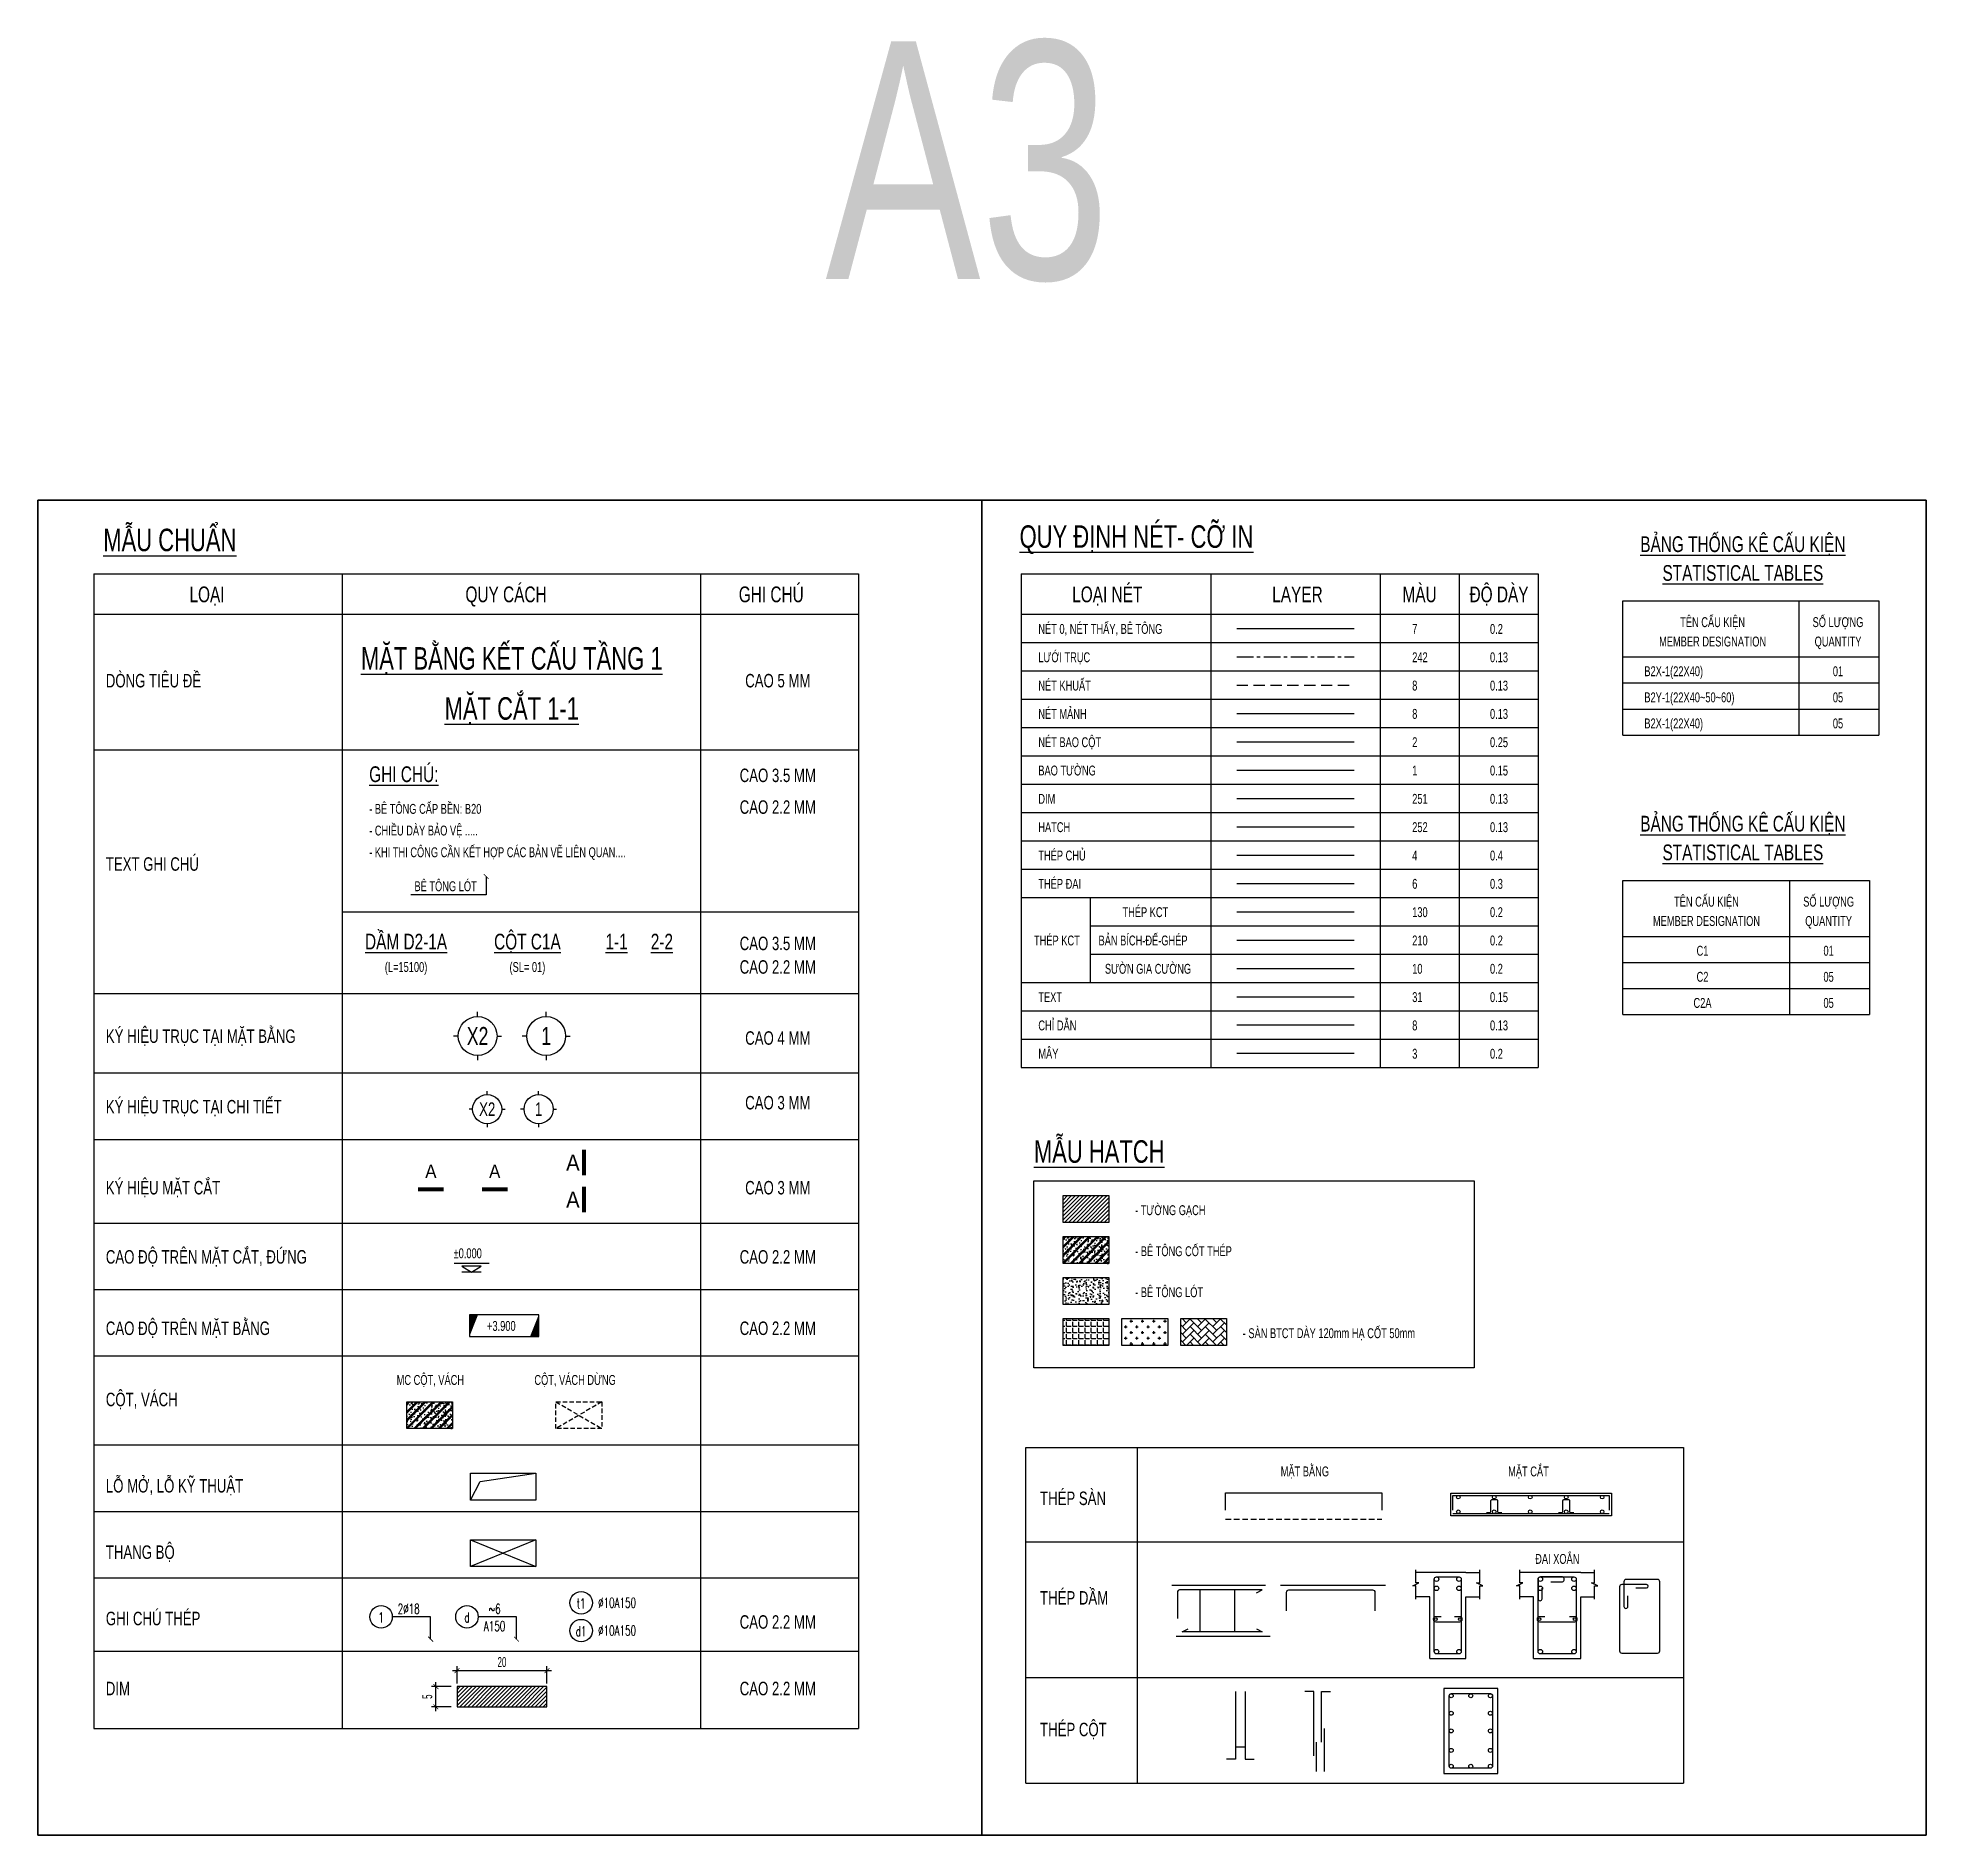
# Model space of a CAD drawing. Header units: millimetres. Extents: x -146681 to 1327256, y -72704 to 46237.
# Drawn here: x -146680.8 to -146260.8, y -43457.6 to -43057.7 of the extents above; entities that cross this region are included whole.
import ezdxf
from ezdxf.enums import TextEntityAlignment as Align

# ---------------------------------------------------------------- set-up
doc = ezdxf.new("R2010")
doc.units = ezdxf.units.MM
doc.header["$MEASUREMENT"] = 0
doc.linetypes.add('CENTER', pattern=[2, 1.25, -0.25, 0.25, -0.25])
doc.linetypes.add('HIDDEN', pattern=[0.375, 0.25, -0.125])
for name, color, linetype in [('KC2- INSTRUCTION', 8, 'Continuous'), ('KC2-CENTER', 242, 'CENTER'), ('KC2-CLOUD', 3, 'Continuous'), ('KC2-COLUMN', 2, 'Continuous'), ('KC2-CONCRETE', 7, 'Continuous'), ('KC2-DIM', 251, 'Continuous'), ('KC2-HATCH', 252, 'Continuous'), ('KC2-HIDDEN', 8, 'HIDDEN'), ('KC2-HOOPS', 6, 'Continuous'), ('KC2-REINFORCEMENT', 4, 'Continuous'), ('KC2-STEEL', 130, 'Continuous'), ('KC2-TEXT', 31, 'Continuous'), ('KC2-THIN', 8, 'Continuous'), ('KC2-WALL', 1, 'Continuous')]:
    doc.layers.add(name, color=color, linetype=linetype)
doc.styles.add('KC2 - Dim', font='unicode.shx', dxfattribs={"width": 0.6})
doc.styles.add('KC2 - Ghi chu', font='unicode.shx', dxfattribs={"width": 0.7})
doc.styles.add('KC2 - Tieu de', font='arial.ttf', dxfattribs={"width": 0.7})
doc.styles.add('KC2- KH Thep', font='vnsimli.shx', dxfattribs={"width": 0.7})
doc.dimstyles.new('KC2_A3_1-1', dxfattribs={"dimtxt": 2.2, "dimasz": 1.1, "dimexe": 1, "dimexo": 0, "dimgap": 0.8, "dimtad": 1, "dimdec": 0, "dimzin": 0, "dimdsep": 46, "dimtxsty": 'KC2 - Dim', "dimblk": 'ARCHTICK', "dimcen": 0.09, "dimdle": 1, "dimclrd": 8, "dimclre": 8, "dimclrt": 31, "dimadec": 0, "dimazin": 0, "dimtfac": 1, "dimtdec": 0, "dimtofl": 0, "dimtmove": 0, "dimatfit": 3, "dimldrblk": 'ARCHTICK', "dimfxl": 1, "dimtfill": 1, "dimtolj": 1, "dimtzin": 0, "dimarcsym": 0})

msp = doc.modelspace()

# ---------------------------------------------------------------- texts
at = {"style": 'KC2 - Tieu de', "width": 0.7}
for s, height, p in [('A3', 52.913, (-146505.64, -43111.45)), ('%%UMẪU CHUẨN', 5, (-146666.25, -43171.97)), ('%%UQUY ĐỊNH NÉT- CỠ IN', 5, (-146462.46, -43171.22)), ('%%UMẪU HATCH', 5, (-146459.28, -43308.03))]:
    msp.add_text(s, height=height, dxfattribs=at).set_placement(p)
for s, height, p in [('LOẠI', 3.5, (-146643.18, -43181.58)), ('QUY CÁCH', 3.5, (-146576.67, -43181.58)), ('GHI CHÚ', 3.5, (-146517.69, -43181.58)), ('LOẠI NÉT', 3.5, (-146442.96, -43181.58)), ('LAYER', 3.5, (-146400.66, -43181.58)), ('MÀU', 3.5, (-146373.5, -43181.58)), ('ĐỘ DÀY', 3.5, (-146355.83, -43181.58)), ('CAO 5 MM', 3, (-146516.23, -43200.78)), ('CAO 3.5 MM', 3, (-146516.23, -43221.84)), ('CAO 2.2 MM', 3, (-146516.23, -43228.9)), ('CAO 3.5 MM', 3, (-146516.23, -43259.23)), ('CAO 2.2 MM', 3, (-146516.23, -43264.47)), ('CAO 4 MM', 3, (-146516.23, -43280.28)), ('CAO 3 MM', 3, (-146516.23, -43294.67)), ('CAO 3 MM', 3, (-146516.23, -43313.58)), ('CAO 2.2 MM', 3, (-146516.23, -43328.97)), ('CAO 2.2 MM', 3, (-146516.23, -43344.85)), ('CAO 2.2 MM', 3, (-146516.23, -43410.19)), ('CAO 2.2 MM', 3, (-146516.23, -43425))]:
    msp.add_text(s, height=height, dxfattribs=at).set_placement(p, align=Align.MIDDLE_CENTER)
for s, p in [('DÒNG TIÊU ĐỀ', (-146665.68, -43200.78)), ('TEXT GHI CHÚ', (-146665.68, -43241.57)), ('KÝ HIỆU TRỤC TẠI MẶT BẰNG', (-146665.68, -43279.87)), ('KÝ HIỆU TRỤC TẠI CHI TIẾT', (-146665.68, -43295.56)), ('KÝ HIỆU MẶT CẮT', (-146665.68, -43313.58)), ('CAO ĐỘ TRÊN MẶT CẮT, ĐỨNG', (-146665.68, -43328.97)), ('CAO ĐỘ TRÊN MẶT BẰNG', (-146665.68, -43344.85)), ('CỘT, VÁCH', (-146665.68, -43360.69)), ('LỖ MỞ, LỖ KỸ THUẬT', (-146665.68, -43379.89)), ('THÉP SÀN', (-146457.91, -43382.68)), ('THANG BỘ', (-146665.68, -43394.66)), ('THÉP DẦM', (-146457.91, -43404.83)), ('GHI CHÚ THÉP', (-146665.68, -43409.42)), ('DIM', (-146665.68, -43425)), ('THÉP CỘT', (-146457.91, -43434.11))]:
    msp.add_text(s, height=3, dxfattribs=at).set_placement(p, align=Align.MIDDLE_LEFT)
at = {"layer": 'KC2-TEXT', "width": 0.7}
for s, height, style, p in [('%%UBẢNG THỐNG KÊ CẤU KIỆN', 3.5, 'KC2 - Tieu de', (-146301.6, -43170.41)), ('%%USTATISTICAL TABLES', 3.5, 'KC2 - Tieu de', (-146301.6, -43176.81)), ('TÊN CẤU KIỆN', 2.2, 'KC2 - Ghi chu', (-146308.33, -43187.76)), ('SỐ LƯỢNG', 2.2, 'KC2 - Ghi chu', (-146280.44, -43187.76)), ('%%UMẶT BẰNG KẾT CẤU TẦNG 1', 5, 'KC2 - Tieu de', (-146575.4, -43195.82)), ('MEMBER DESIGNATION', 2.2, 'KC2 - Ghi chu', (-146308.33, -43192.07)), ('QUANTITY', 2.2, 'KC2 - Ghi chu', (-146280.44, -43192.07)), ('01', 2.2, 'KC2 - Ghi chu', (-146280.44, -43198.68)), ('%%UMẶT CẮT 1-1', 5, 'KC2 - Tieu de', (-146575.4, -43206.96)), ('05', 2.2, 'KC2 - Ghi chu', (-146280.44, -43204.49)), ('05', 2.2, 'KC2 - Ghi chu', (-146280.44, -43210.29)), ('%%UBẢNG THỐNG KÊ CẤU KIỆN', 3.5, 'KC2 - Tieu de', (-146301.6, -43232.59)), ('%%USTATISTICAL TABLES', 3.5, 'KC2 - Tieu de', (-146301.6, -43238.98)), ('TÊN CẤU KIỆN', 2.2, 'KC2 - Ghi chu', (-146309.69, -43249.94)), ('SỐ LƯỢNG', 2.2, 'KC2 - Ghi chu', (-146282.53, -43249.94)), ('MEMBER DESIGNATION', 2.2, 'KC2 - Ghi chu', (-146309.69, -43254.24)), ('QUANTITY', 2.2, 'KC2 - Ghi chu', (-146282.53, -43254.24)), ('%%UDẦM D2-1A', 3.5, 'KC2 - Tieu de', (-146598.91, -43258.83)), ('%%UCỘT C1A', 3.5, 'KC2 - Tieu de', (-146571.92, -43258.83)), ('%%U1-1', 3.5, 'KC2 - Tieu de', (-146552.11, -43258.83)), ('%%U2-2', 3.5, 'KC2 - Tieu de', (-146542.02, -43258.83)), ('C1', 2.2, 'KC2 - Ghi chu', (-146310.58, -43260.86)), ('01', 2.2, 'KC2 - Ghi chu', (-146282.53, -43260.86)), ('(L=15100)', 2.2, 'KC2 - Ghi chu', (-146598.91, -43264.48)), ('(SL= 01)', 2.2, 'KC2 - Ghi chu', (-146571.92, -43264.48)), ('C2', 2.2, 'KC2 - Ghi chu', (-146310.58, -43266.66)), ('05', 2.2, 'KC2 - Ghi chu', (-146282.53, -43266.66)), ('C2A', 2.2, 'KC2 - Ghi chu', (-146310.58, -43272.47)), ('05', 2.2, 'KC2 - Ghi chu', (-146282.53, -43272.47))]:
    msp.add_text(s, height=height, dxfattribs=dict(at, style=style)).set_placement(p, align=Align.MIDDLE_CENTER)
at = {"layer": 'KC2-TEXT', "style": 'KC2 - Ghi chu', "width": 0.7}
for s, p in [('NÉT 0, NÉT THẤY, BÊ TÔNG', (-146458.29, -43190.37)), ('7', (-146375.14, -43190.37)), ('0.2', (-146357.84, -43190.37)), ('LƯỚI TRỤC', (-146458.29, -43196.67)), ('242', (-146375.14, -43196.67)), ('0.13', (-146357.84, -43196.67)), ('NÉT KHUẤT', (-146458.29, -43202.97)), ('8', (-146375.14, -43202.97)), ('0.13', (-146357.84, -43202.97)), ('NÉT MẢNH', (-146458.29, -43209.27)), ('8', (-146375.14, -43209.27)), ('0.13', (-146357.84, -43209.27)), ('NÉT BAO CỘT', (-146458.29, -43215.57)), ('2', (-146375.14, -43215.57)), ('0.25', (-146357.84, -43215.57)), ('BAO TƯỜNG', (-146458.29, -43221.87)), ('1', (-146375.14, -43221.87)), ('0.15', (-146357.84, -43221.87)), ('DIM', (-146458.29, -43228.17)), ('251', (-146375.14, -43228.17)), ('0.13', (-146357.84, -43228.17)), ('- BÊ TÔNG CẤP BỀN: B20', (-146607.11, -43230.4)), ('- CHIỀU DÀY BẢO VỆ .....', (-146607.11, -43235.22)), ('HATCH', (-146458.29, -43234.47)), ('252', (-146375.14, -43234.47)), ('0.13', (-146357.84, -43234.47)), ('- KHI THI CÔNG CẦN KẾT HỢP CÁC BẢN VẼ LIÊN QUAN....', (-146607.11, -43240.05)), ('THÉP CHỦ', (-146458.29, -43240.78)), ('4', (-146375.14, -43240.78)), ('0.4', (-146357.84, -43240.78)), ('BÊ TÔNG LÓT', (-146597.04, -43247.61)), ('THÉP ĐAI', (-146458.29, -43247.08)), ('6', (-146375.14, -43247.08)), ('0.3', (-146357.84, -43247.08)), ('THÉP KCT', (-146439.58, -43253.38)), ('130', (-146375.14, -43253.38)), ('0.2', (-146357.84, -43253.38)), ('THÉP KCT', (-146459.25, -43259.68)), ('BẢN BÍCH-ĐẾ-GHÉP', (-146444.9, -43259.68)), ('210', (-146375.14, -43259.68)), ('0.2', (-146357.84, -43259.68)), ('SƯỜN GIA CƯỜNG', (-146443.48, -43265.98)), ('10', (-146375.14, -43265.98)), ('0.2', (-146357.84, -43265.98)), ('TEXT', (-146458.29, -43272.28)), ('31', (-146375.14, -43272.28)), ('0.15', (-146357.84, -43272.28)), ('CHỈ DẪN', (-146458.29, -43278.58)), ('8', (-146375.14, -43278.58)), ('0.13', (-146357.84, -43278.58)), ('MÂY', (-146458.29, -43284.88)), ('3', (-146375.14, -43284.88)), ('0.2', (-146357.84, -43284.88))]:
    msp.add_text(s, height=2.2, dxfattribs=at).set_placement(p)
at = {"layer": 'KC2-TEXT', "width": 0.7}
for s, height, style, p in [('B2X-1(22X40)', 2.2, 'KC2 - Ghi chu', (-146323.51, -43198.68)), ('B2Y-1(22X40~50~60)', 2.2, 'KC2 - Ghi chu', (-146323.51, -43204.49)), ('B2X-1(22X40)', 2.2, 'KC2 - Ghi chu', (-146323.51, -43210.29)), ('%%UGHI CHÚ:', 3.5, 'KC2 - Tieu de', (-146607.11, -43221.59)), ('- TƯỜNG GẠCH', 2.2, 'KC2 - Ghi chu', (-146436.76, -43318.58)), ('- BÊ TÔNG CỐT THÉP', 2.2, 'KC2 - Ghi chu', (-146436.76, -43327.71)), ('- BÊ TÔNG LÓT', 2.2, 'KC2 - Ghi chu', (-146436.76, -43336.83)), ('- SÀN BTCT DÀY 120mm HẠ CỐT 50mm', 2.2, 'KC2 - Ghi chu', (-146412.83, -43345.95)), ('MC CỘT, VÁCH', 2.2, 'KC2 - Ghi chu', (-146601, -43356.35)), ('CỘT, VÁCH DỪNG', 2.2, 'KC2 - Ghi chu', (-146570.37, -43356.35)), ('MẶT BẰNG', 2.2, 'KC2 - Ghi chu', (-146404.39, -43376.7)), ('MẶT CẮT', 2.2, 'KC2 - Ghi chu', (-146353.8, -43376.7)), ('ĐAI XOẮN', 2.2, 'KC2 - Ghi chu', (-146347.79, -43396.16))]:
    msp.add_text(s, height=height, dxfattribs=dict(at, style=style)).set_placement(p, align=Align.MIDDLE_LEFT)

# ---------------------------------------------------------------- blocks, each defined once
blk = doc.blocks.new('cotthep')
at = {"color": 9}
blk.add_circle((-250, 0), 250, dxfattribs=at)
at = {"layer": 'KC2-TEXT', "style": 'KC2- KH Thep', "width": 0.65}
for tag, p in [('10', (-302, -123)), ('24`25', (284, 69)), ('A200', (312, -316))]:
    blk.add_attdef(tag, text='', height=250, dxfattribs=at).set_placement(p, align=Align.CENTER)
blk = doc.blocks.new('_ArchTick')
at = {"color": 0, "const_width": 0.15}
blk.add_lwpolyline([(-0.5, -0.5), (0.5, 0.5)], dxfattribs=at)
blk = doc.blocks.new('*D5')
at = {"layer": 'Defpoints', "color": 0, "transparency": 16777216}
for p in [(-146567.58, -43421.02), (-146587.58, -43423.89), (-146567.58, -43423.89)]:
    blk.add_point(p, dxfattribs=at)
at = {"layer": 'KC2-DIM', "color": 8, "lineweight": -2, "transparency": 16777216}
for p, q in [((-146588.58, -43421.02), (-146566.58, -43421.02)), ((-146587.58, -43423.89), (-146587.58, -43420.02)), ((-146567.58, -43423.89), (-146567.58, -43420.02))]:
    blk.add_line(p, q, dxfattribs=at)
at = {"layer": 'KC2-DIM', "color": 8, "lineweight": -2, "transparency": 16777216, "xscale": 1.1, "yscale": 1.1, "zscale": 1.1, "rotation": 180}
blk.add_blockref('_ArchTick', (-146587.58, -43421.02), dxfattribs=at)
at = {"layer": 'KC2-DIM', "color": 8, "lineweight": -2, "transparency": 16777216, "xscale": 1.1, "yscale": 1.1, "zscale": 1.1}
blk.add_blockref('_ArchTick', (-146567.58, -43421.02), dxfattribs=at)
at = {"layer": 'KC2-DIM', "color": 31, "transparency": 16777216, "insert": (-146577.58, -43419.12), "char_height": 2.2, "attachment_point": 5, "style": 'KC2 - Dim', "bg_fill": 3, "box_fill_scale": 1.25, "bg_fill_color": 256, "bg_fill_true_color": 13158600, "bg_fill_transparency": 0}
blk.add_mtext('\\A1;20', dxfattribs=at)
blk = doc.blocks.new('*D6')
at = {"layer": 'Defpoints', "color": 0, "transparency": 16777216}
for p in [(-146588.9, -43424.56), (-146588.9, -43429.06)]:
    blk.add_point(p, dxfattribs=at)
at = {"layer": 'KC2-DIM', "color": 8, "lineweight": -2, "transparency": 16777216}
for p, q in [((-146592.28, -43430.06), (-146592.28, -43423.56)), ((-146588.9, -43424.56), (-146593.28, -43424.56)), ((-146588.9, -43429.06), (-146593.28, -43429.06))]:
    blk.add_line(p, q, dxfattribs=at)
at = {"layer": 'KC2-DIM', "color": 8, "lineweight": -2, "transparency": 16777216, "xscale": 1.1, "yscale": 1.1, "zscale": 1.1}
for p, rotation in [((-146592.28, -43424.56), 90), ((-146592.28, -43429.06), 270)]:
    blk.add_blockref('_ArchTick', p, dxfattribs=dict(at, rotation=rotation))
at = {"layer": 'KC2-DIM', "color": 31, "transparency": 16777216, "insert": (-146594.18, -43426.81), "char_height": 2.2, "attachment_point": 5, "rotation": 90, "style": 'KC2 - Dim', "bg_fill": 3, "box_fill_scale": 1.25, "bg_fill_color": 256, "bg_fill_true_color": 13158600, "bg_fill_transparency": 0}
blk.add_mtext('\\A1;5', dxfattribs=at)
at = {"layer": 'Defpoints', "color": 0, "transparency": 16777216}
blk.add_point((-146592.28, -43424.56), dxfattribs=at)
blk = doc.blocks.new('cmb')
at = {"color": 8}
blk.add_lwpolyline([(0, 0), (13.3, 0), (13.3, 4.19), (0, 4.19)], close=True, dxfattribs=at)
for points in [[(0, 0), (1.66, 4.19), (0, 4.19)], [(13.3, 4.19), (11.63, 0), (13.3, 0)]]:
    blk.add_solid(points, dxfattribs=at)
at = {"color": 31, "style": 'KC2 - Ghi chu', "width": 0.7}
blk.add_attdef('+100.00', text='', height=1.9, dxfattribs=at).set_placement((6.12, 2.06), align=Align.MIDDLE_CENTER)
blk = doc.blocks.new('*U34')
at = {"color": 1, "const_width": 50}
for points in [[(0, 208), (0, -112)], [(0, -255), (0, -574)]]:
    blk.add_lwpolyline(points, dxfattribs=at)
at = {"color": 31, "style": 'KC2 - Tieu de', "width": 0.9}
for tag, p in [('MC1', (223, 48)), ('MC2', (223, -414))]:
    blk.add_attdef(tag, text='', height=200, dxfattribs=at).set_placement(p, align=Align.MIDDLE_LEFT)
blk = doc.blocks.new('*U35')
at = {"color": 1, "const_width": 50}
for points in [[(0, 313), (0, -7)], [(0, -486), (0, -806)]]:
    blk.add_lwpolyline(points, dxfattribs=at)
at = {"color": 31, "style": 'KC2 - Tieu de', "width": 0.9}
for tag, p in [('MC1', (223, 153)), ('MC2', (223, -645))]:
    blk.add_attdef(tag, text='', height=200, dxfattribs=at).set_placement(p, align=Align.MIDDLE_LEFT)
blk = doc.blocks.new('nhieu cot')
at = {"color": 9, "linetype": 'Continuous'}
for p, q in [((605, 194), (-173, 194)), ((432, 130), (0, 130)), ((0, 130), (216, 0)), ((432, 0), (0, 0)), ((216, 0), (432, 130))]:
    blk.add_line(p, q, dxfattribs=at)
blk.add_solid([(216, 0), (216, 130), (0, 130), (216, 0)], dxfattribs=at)
at = {"color": 31, "linetype": 'Continuous', "style": 'KC2 - Ghi chu', "width": 0.7}
for tag, p in [('COT3', (-73, 1058)), ('COT2', (-73, 684)), ('COT1', (-73, 309))]:
    blk.add_attdef(tag, p, '', height=220, dxfattribs=at)
blk = doc.blocks.new('KC2- TEN TRUC')
at = {"color": 1}
for p, q in [((0, 4.32), (0, 5.35)), ((-4.32, 0), (-5.35, 0)), ((4.32, 0), (5.35, 0)), ((0, -4.32), (0, -5.35))]:
    blk.add_line(p, q, dxfattribs=at)
blk.add_circle((0, 0), 4.32, dxfattribs=at)
blk = doc.blocks.new('KC2-TRUC')
at = {"layer": 'KC2-THIN'}
blk.add_blockref('KC2- TEN TRUC', (0, 0), dxfattribs=at)
at = {"color": 31, "style": 'KC2 - Tieu de', "width": 0.7}
blk.add_attdef('X1', text='', height=4, dxfattribs=at).set_placement((0, 0), align=Align.MIDDLE_CENTER)

# ---------------------------------------------------------------- hatches: boundary and pattern name
at = {"layer": 'KC2-HATCH'}
h = msp.add_hatch(dxfattribs=at)
h.set_pattern_fill('ANSI31', color=256, scale=5)
h.set_pattern_definition([(45, (-146487.76094, -43363.661), (-0.441942, 0.441942), [])])
h.paths.add_polyline_path([(-146452.8, -43315.34), (-146442.59, -43315.34), (-146442.59, -43321.3), (-146452.8, -43321.3)])
h = msp.add_hatch(dxfattribs=at)
h.set_pattern_fill('BT-01', color=256, scale=0.3, pattern_type=2)
h.set_pattern_definition([(50, (-146482.2619, -43363.661), (2.15178, -0.188256), [0.225, -2.475]), (355, (-146482.2619, -43363.661), (-0.41625, 2.25658), [0.18, -1.98]), (100.4514, (-146482.0825, -43363.6767), (1.73553, 2.06832), [0.19122, -2.10343]), (46.184, (-146482.2619, -43363.061), (3.20172, -0.49656), [0.3375, -3.7125]), (96.6356, (-146481.995, -43363.1024), (2.80399, 2.92235), [0.28683, -3.15514]), (351.184, (-146482.262, -43363.061), (2.80399, 2.92236), [0.27, -2.97]), (21, (-146481.9619, -43363.211), (1.79072, -1.207857), [0.225, -2.475]), (326, (-146481.9619, -43363.211), (0.72995, 2.17545), [0.18, -1.98]), (71.4514, (-146481.8126, -43363.3116), (2.52067, 0.96759), [0.19122, -2.10343]), (37.5, (-146482.2619, -43363.661), (0.03648, 0.998682), [0, -1.956, 0, -2.01, 0, -1.9875]), (7.5, (-146482.2619, -43363.661), (0.789209, 1.183235), [0, -1.146, 0, -1.911, 0, -0.7575]), (327.5, (-146482.9309, -43363.661), (1.601467, -0.067665), [0, -0.75, 0, -2.34, 0, -3.105]), (317.5, (-146483.2309, -43363.661), (1.74956, 0.300315), [0, -0.975, 0, -1.554, 0, -2.205]), (45, (-146482.2619, -43363.661), (-0.90156, 0.90156), []), (45, (-146482.2619, -43363.2935), (-0.90156, 0.90156), [])])
h.paths.add_polyline_path([(-146452.8, -43324.47), (-146442.59, -43324.47), (-146442.59, -43330.42), (-146452.8, -43330.42)])
h = msp.add_hatch(dxfattribs=at)
h.set_pattern_fill('AR-CONC', color=256, scale=0.3)
h.set_pattern_definition([(50, (-146482.2619, -43363.661), (2.15178, -0.188256), [0.225, -2.475]), (355, (-146482.2619, -43363.661), (-0.41625, 2.25658), [0.18, -1.98]), (100.4514, (-146482.0825, -43363.6767), (1.73553, 2.06832), [0.19122, -2.10343]), (46.184, (-146482.2619, -43363.061), (3.20172, -0.49656), [0.3375, -3.7125]), (96.6356, (-146481.995, -43363.1024), (2.80399, 2.92236), [0.28683, -3.15514]), (351.184, (-146482.262, -43363.061), (2.80399, 2.92236), [0.27, -2.97]), (21, (-146481.9619, -43363.211), (1.79072, -1.207857), [0.225, -2.475]), (326, (-146481.9619, -43363.211), (0.72995, 2.17545), [0.18, -1.98]), (71.4514, (-146481.8126, -43363.3116), (2.52067, 0.96759), [0.19122, -2.10343]), (37.5, (-146482.2619, -43363.661), (0.03648, 0.998682), [0, -1.956, 0, -2.01, 0, -1.9875]), (7.5, (-146482.2619, -43363.661), (0.789209, 1.183235), [0, -1.146, 0, -1.911, 0, -0.7575]), (327.5, (-146482.9309, -43363.661), (1.601467, -0.067665), [0, -0.75, 0, -2.34, 0, -3.105]), (317.5, (-146483.2309, -43363.661), (1.74956, 0.300315), [0, -0.975, 0, -1.554, 0, -2.205])])
h.paths.add_polyline_path([(-146452.8, -43333.59), (-146442.59, -43333.59), (-146442.59, -43339.54), (-146452.8, -43339.54)])
h = msp.add_hatch(dxfattribs=at)
h.set_pattern_fill('ANGLE', color=256, scale=5)
h.set_pattern_definition([(0, (-146482.2619, -43363.661), (0, 1.375), [1, -0.375]), (90, (-146482.2619, -43363.661), (-1.375, 8e-17), [1, -0.375])])
h.paths.add_polyline_path([(-146452.8, -43342.71), (-146442.59, -43342.71), (-146442.59, -43348.67), (-146452.8, -43348.67)])
h = msp.add_hatch(dxfattribs=at)
h.set_pattern_fill('CROSS', color=256, scale=5)
h.set_pattern_definition([(0, (-146469.1792, -43354.5393), (1.25, 1.25), [0.625, -1.875]), (90, (-146468.8667, -43354.8518), (-1.25, 1.25), [0.625, -1.875])])
h.paths.add_polyline_path([(-146439.72, -43342.71), (-146429.51, -43342.71), (-146429.51, -43348.67), (-146439.72, -43348.67)])
h = msp.add_hatch(dxfattribs=at)
h.set_pattern_fill('AR-HBONE', color=256, scale=0.3)
h.set_pattern_definition([(45, (-146450.0059, -43356.37), (0, 1.697056), [3.6, -1.2]), (135, (-146449.1573, -43355.5215), (1e-16, 1.697056), [3.6, -1.2])])
h.paths.add_polyline_path([(-146426.63, -43342.71), (-146416.43, -43342.71), (-146416.43, -43348.67), (-146426.63, -43348.67)])
h = msp.add_hatch(dxfattribs=at)
h.set_pattern_fill('BT-01', color=256, scale=0.3, pattern_type=2)
h.set_pattern_definition([(50, (-146628.2271, -43400.4138), (2.15178, -0.188256), [0.225, -2.475]), (355, (-146628.227, -43400.4138), (-0.41625, 2.25658), [0.18, -1.98]), (100.4514, (-146628.0478, -43400.4295), (1.73553, 2.06832), [0.19122, -2.10343]), (46.184, (-146628.227, -43399.8138), (3.20172, -0.49656), [0.3375, -3.7125]), (96.6356, (-146627.9603, -43399.8552), (2.80399, 2.92235), [0.28683, -3.15514]), (351.184, (-146628.227, -43399.8138), (2.80399, 2.92236), [0.27, -2.97]), (21, (-146627.9271, -43399.9638), (1.79072, -1.207857), [0.225, -2.475]), (326, (-146627.927, -43399.9638), (0.72995, 2.17545), [0.18, -1.98]), (71.4514, (-146627.7779, -43400.0644), (2.52067, 0.96759), [0.19122, -2.10343]), (37.5, (-146628.2271, -43400.4138), (0.03648, 0.998682), [0, -1.956, 0, -2.01, 0, -1.9875]), (7.5, (-146628.2271, -43400.4138), (0.789209, 1.183235), [0, -1.146, 0, -1.911, 0, -0.7575]), (327.5, (-146628.8961, -43400.4138), (1.601467, -0.067665), [0, -0.75, 0, -2.34, 0, -3.105]), (317.5, (-146629.1961, -43400.4138), (1.74956, 0.300315), [0, -0.975, 0, -1.554, 0, -2.205]), (45, (-146628.2271, -43400.4138), (-0.90156, 0.90156), []), (45, (-146628.2271, -43400.0463), (-0.90156, 0.90156), [])])
h.paths.add_polyline_path([(-146598.76, -43361.22), (-146588.56, -43361.22), (-146588.56, -43367.18), (-146598.76, -43367.18)])
h = msp.add_hatch(dxfattribs=at)
h.set_pattern_fill('ANSI31', color=256, scale=5)
h.set_pattern_definition([(45, (-146680.819, -43519.37915), (-0.4419417, 0.4419417), [])])
h.paths.add_polyline_path([(-146587.58, -43429.06), (-146567.58, -43429.06), (-146567.58, -43424.56), (-146587.58, -43424.56)])

# ---------------------------------------------------------------- linework, layer by layer
for p, q in [((-146407.78, -43402.07), (-146428.63, -43402.07)), ((-146381.06, -43402.07), (-146404.43, -43402.07)), ((-146371.23, -43399.17), (-146374.33, -43399.17)), ((-146363.23, -43399.17), (-146371.23, -43399.17)), ((-146363.23, -43399.17), (-146360.13, -43399.17)), ((-146348.14, -43399.17), (-146351.24, -43399.17)), ((-146337.67, -43399.17), (-146348.14, -43399.17)), ((-146337.67, -43399.17), (-146334.56, -43399.17)), ((-146371.23, -43404.6), (-146374.33, -43404.6)), ((-146371.23, -43418.31), (-146371.23, -43404.6)), ((-146363.23, -43418.31), (-146363.23, -43404.6)), ((-146363.23, -43404.6), (-146360.13, -43404.6)), ((-146348.14, -43404.6), (-146351.24, -43404.6)), ((-146348.14, -43418.31), (-146348.14, -43404.6)), ((-146337.67, -43418.31), (-146337.67, -43404.6)), ((-146337.67, -43404.6), (-146334.56, -43404.6)), ((-146406.76, -43413.41), (-146427.6, -43413.41)), ((-146371.23, -43418.31), (-146363.23, -43418.31)), ((-146348.14, -43418.31), (-146337.67, -43418.31))]:
    msp.add_line(p, q)
for points in [[(-146680.82, -43457.64), (-146260.82, -43457.64), (-146260.82, -43160.64), (-146680.82, -43160.64)], [(-146452.8, -43324.47), (-146442.59, -43324.47), (-146442.59, -43330.42), (-146452.8, -43330.42)], [(-146452.8, -43333.59), (-146442.59, -43333.59), (-146442.59, -43339.54), (-146452.8, -43339.54)], [(-146452.8, -43342.71), (-146442.59, -43342.71), (-146442.59, -43348.67), (-146452.8, -43348.67)], [(-146439.72, -43342.71), (-146429.51, -43342.71), (-146429.51, -43348.67), (-146439.72, -43348.67)], [(-146426.63, -43342.71), (-146416.43, -43342.71), (-146416.43, -43348.67), (-146426.63, -43348.67)], [(-146584.56, -43377.12), (-146570.03, -43377.12), (-146570.03, -43383.08), (-146584.56, -43383.08)], [(-146330.85, -43386.58), (-146366.58, -43386.58), (-146366.58, -43381.52), (-146330.85, -43381.52)], [(-146584.56, -43391.89), (-146570.03, -43391.89), (-146570.03, -43397.84), (-146584.56, -43397.84)], [(-146587.58, -43429.06), (-146567.58, -43429.06), (-146567.58, -43424.56), (-146587.58, -43424.56)], [(-146368.11, -43424.98), (-146368.11, -43443.93), (-146356.11, -43443.93), (-146356.11, -43424.98)]]:
    msp.add_lwpolyline(points, close=True)
at = {"layer": 'KC2- INSTRUCTION'}
msp.add_line((-146414.17, -43277.38), (-146388.03, -43277.38), dxfattribs=at)
msp.add_lwpolyline([(-146260.82, -43457.64), (-146470.82, -43457.64), (-146470.82, -43160.64), (-146260.82, -43160.64)], close=True, dxfattribs=at)
at = {"layer": 'KC2-CENTER', "ltscale": 3}
msp.add_line((-146414.17, -43195.47), (-146388.03, -43195.47), dxfattribs=at)
at = {"layer": 'KC2-CLOUD'}
msp.add_line((-146414.17, -43283.68), (-146388.03, -43283.68), dxfattribs=at)
at = {"layer": 'KC2-COLUMN'}
msp.add_line((-146414.17, -43214.37), (-146388.03, -43214.37), dxfattribs=at)
msp.add_lwpolyline([(-146598.76, -43361.22), (-146588.56, -43361.22), (-146588.56, -43367.18), (-146598.76, -43367.18)], close=True, dxfattribs=at)
at = {"layer": 'KC2-COLUMN', "linetype": 'HIDDEN', "ltscale": 4}
msp.add_lwpolyline([(-146565.57, -43361.22), (-146555.37, -43361.22), (-146555.37, -43367.18), (-146565.57, -43367.18)], close=True, dxfattribs=at)
at = {"layer": 'KC2-CONCRETE'}
msp.add_line((-146414.17, -43189.17), (-146388.03, -43189.17), dxfattribs=at)
at = {"layer": 'KC2-DIM'}
msp.add_line((-146414.17, -43226.97), (-146388.03, -43226.97), dxfattribs=at)
at = {"layer": 'KC2-HATCH'}
msp.add_line((-146414.17, -43233.28), (-146388.03, -43233.28), dxfattribs=at)
at = {"layer": 'KC2-HIDDEN', "ltscale": 10}
msp.add_line((-146414.17, -43201.77), (-146388.03, -43201.77), dxfattribs=at)
at = {"layer": 'KC2-HOOPS'}
for p, q in [((-146414.17, -43245.88), (-146388.03, -43245.88)), ((-146422.36, -43403.07), (-146422.36, -43412.41)), ((-146414.68, -43403.07), (-146414.68, -43412.41)), ((-146414.47, -43437.97), (-146412.3, -43437.97))]:
    msp.add_line(p, q, dxfattribs=at)
for points in [[(-146358.58, -43385.84), (-146357.89, -43385.84, 0.414214), (-146357.62, -43385.57), (-146357.62, -43383.18, -0.414214), (-146357.35, -43382.92), (-146356.43, -43382.92, -0.414214), (-146356.16, -43383.18), (-146356.16, -43385.57, 0.414214), (-146355.89, -43385.84), (-146355.2, -43385.84)], [(-146342.58, -43385.84), (-146341.89, -43385.84, 0.414214), (-146341.62, -43385.57), (-146341.62, -43383.18, -0.414214), (-146341.35, -43382.92), (-146340.43, -43382.92, -0.414214), (-146340.16, -43383.18), (-146340.16, -43385.57, 0.414214), (-146339.89, -43385.84), (-146339.2, -43385.84)], [(-146344.29, -43401.25), (-146341.69, -43401.25, 0.693603), (-146341.69, -43400.17), (-146346.64, -43400.17, 0.414214), (-146347.14, -43400.67), (-146347.14, -43405.04, 1), (-146346.25, -43405.04), (-146346.25, -43402.64)], [(-146325.43, -43402.62), (-146323.03, -43402.62, 1), (-146323.03, -43401.87), (-146328.53, -43401.87, 0.414214), (-146329.03, -43402.37), (-146329.03, -43416.61, 0.414214), (-146328.53, -43417.11), (-146320.58, -43417.11, 0.414214), (-146320.08, -43416.61), (-146320.08, -43401.24, 0.414214), (-146320.58, -43400.74), (-146327.56, -43400.74, 0.414214), (-146328.06, -43401.24), (-146328.06, -43406.74, 1), (-146327.17, -43406.74), (-146327.17, -43404.34)], [(-146368.71, -43409.03), (-146369.91, -43409.03, 0.414214), (-146370.47, -43409.58), (-146370.47, -43409.58, 0.414214), (-146369.91, -43410.14), (-146364.55, -43410.14, 0.414214), (-146364, -43409.58), (-146364, -43409.58, 0.414214), (-146364.55, -43409.03), (-146365.75, -43409.03)], [(-146345.62, -43409.03), (-146346.82, -43409.03, 0.414214), (-146347.37, -43409.58), (-146347.37, -43409.58, 0.414214), (-146346.82, -43410.14), (-146338.99, -43410.14, 0.414214), (-146338.43, -43409.58), (-146338.43, -43409.58, 0.414214), (-146338.99, -43409.03), (-146340.19, -43409.03)]]:
    msp.add_lwpolyline(points, format="xyb", dxfattribs=at)
for points in [[(-146369.73, -43400.17), (-146364.73, -43400.17, -0.414214), (-146364.23, -43400.67), (-146364.23, -43416.81, -0.414214), (-146364.73, -43417.31), (-146369.73, -43417.31, -0.414214), (-146370.23, -43416.81), (-146370.23, -43400.67, -0.414214)], [(-146346.64, -43400.17), (-146339.17, -43400.17, -0.414214), (-146338.67, -43400.67), (-146338.67, -43416.81, -0.414214), (-146339.17, -43417.31), (-146346.64, -43417.31, -0.414214), (-146347.14, -43416.81), (-146347.14, -43400.67, -0.414214)], [(-146366.41, -43426.12), (-146357.75, -43426.12, -0.414214), (-146357.25, -43426.62), (-146357.25, -43442.23, -0.414214), (-146357.75, -43442.73), (-146366.41, -43442.73, -0.414214), (-146366.91, -43442.23), (-146366.91, -43426.62, -0.414214)]]:
    msp.add_lwpolyline(points, format="xyb", close=True, dxfattribs=at)
at = {"layer": 'KC2-REINFORCEMENT'}
for p, q in [((-146414.17, -43239.58), (-146388.03, -43239.58)), ((-146366.08, -43386.08), (-146331.35, -43386.08)), ((-146394.75, -43433.89), (-146394.75, -43443.49)), ((-146396.49, -43436.93), (-146396.49, -43443.49))]:
    msp.add_line(p, q, dxfattribs=at)
at = {"layer": 'KC2-REINFORCEMENT', "linetype": 'HIDDEN', "ltscale": 5}
msp.add_line((-146416.66, -43387.3), (-146381.93, -43387.3), dxfattribs=at)
at = {"layer": 'KC2-REINFORCEMENT'}
for points in [[(-146416.66, -43385.32), (-146416.66, -43381.46), (-146381.93, -43381.46), (-146381.93, -43385.32)], [(-146366.08, -43385.32), (-146366.08, -43382.02), (-146331.35, -43382.02), (-146331.35, -43385.32)], [(-146409.79, -43411.75), (-146408.5, -43412.41), (-146426.29, -43412.41), (-146425, -43411.75)], [(-146414.47, -43425.67), (-146414.47, -43440.68), (-146416.47, -43440.68)], [(-146412.3, -43425.67), (-146412.3, -43440.68), (-146410.3, -43440.68)], [(-146397.04, -43439.98), (-146397.04, -43425.67), (-146399.04, -43425.67)], [(-146395.28, -43436.93), (-146395.28, -43425.67), (-146393.28, -43425.67)]]:
    msp.add_lwpolyline(points, dxfattribs=at)
for points in [[(-146409.79, -43403.74), (-146408.5, -43403.07), (-146426.86, -43403.07, 0.414214), (-146427.36, -43403.57), (-146427.36, -43409.42)], [(-146403.08, -43407.74), (-146403.08, -43403.57, -0.414214), (-146402.58, -43403.07), (-146383.95, -43403.07, -0.414214), (-146383.45, -43403.57), (-146383.45, -43407.74)]]:
    msp.add_lwpolyline(points, format="xyb", dxfattribs=at)
for centre, radius in [((-146364.89, -43382.42), 0.4), ((-146364.89, -43385.68), 0.4), ((-146356.89, -43382.42), 0.4), ((-146356.89, -43385.68), 0.4), ((-146348.89, -43382.42), 0.4), ((-146348.89, -43385.68), 0.4), ((-146340.89, -43382.42), 0.4), ((-146340.89, -43385.68), 0.4), ((-146332.89, -43382.42), 0.4), ((-146332.89, -43385.68), 0.4), ((-146369.73, -43400.67), 0.5), ((-146369.73, -43402.72), 0.5), ((-146364.73, -43400.67), 0.5), ((-146364.73, -43402.72), 0.5), ((-146346.64, -43400.67), 0.5), ((-146346.64, -43402.72), 0.5), ((-146339.17, -43400.67), 0.5), ((-146339.17, -43402.72), 0.5), ((-146369.91, -43409.58), 0.32), ((-146364.55, -43409.58), 0.32), ((-146346.82, -43409.58), 0.32), ((-146338.99, -43409.58), 0.32), ((-146369.73, -43416.81), 0.5), ((-146364.73, -43416.81), 0.5), ((-146346.64, -43416.81), 0.5), ((-146339.17, -43416.81), 0.5), ((-146366.47, -43426.62), 0.44), ((-146362.11, -43426.62), 0.44), ((-146357.75, -43426.62), 0.44), ((-146366.47, -43430.5), 0.44), ((-146357.75, -43430.5), 0.44), ((-146366.47, -43434.42), 0.44), ((-146357.75, -43434.42), 0.44), ((-146366.47, -43438.76), 0.44), ((-146357.75, -43438.76), 0.44), ((-146366.47, -43442.29), 0.44), ((-146362.11, -43442.29), 0.44), ((-146357.75, -43442.29), 0.44)]:
    msp.add_circle(centre, radius, dxfattribs=at)
at = {"layer": 'KC2-STEEL'}
msp.add_line((-146414.17, -43252.18), (-146388.03, -43252.18), dxfattribs=at)
at = {"layer": 'KC2-STEEL', "color": 210}
msp.add_line((-146414.17, -43258.48), (-146388.03, -43258.48), dxfattribs=at)
at = {"layer": 'KC2-STEEL', "color": 10}
msp.add_line((-146414.17, -43264.78), (-146388.03, -43264.78), dxfattribs=at)
at = {"layer": 'KC2-TEXT'}
msp.add_line((-146414.17, -43271.08), (-146388.03, -43271.08), dxfattribs=at)
at = {"layer": 'KC2-THIN'}
for p, q in [((-146668.35, -43177.04), (-146668.35, -43433.86)), ((-146668.35, -43177.04), (-146498.26, -43177.04)), ((-146613.11, -43177.04), (-146613.11, -43433.86)), ((-146533.4, -43177.04), (-146533.4, -43433.86)), ((-146498.26, -43177.04), (-146498.26, -43433.86)), ((-146462.12, -43177.04), (-146462.12, -43286.83)), ((-146462.12, -43177.04), (-146347.12, -43177.04)), ((-146419.94, -43177.04), (-146419.94, -43286.83)), ((-146382.26, -43177.04), (-146382.26, -43286.83)), ((-146364.69, -43177.04), (-146364.69, -43286.83)), ((-146347.12, -43177.04), (-146347.12, -43286.83)), ((-146328.31, -43183.05), (-146271.35, -43183.05)), ((-146328.31, -43212.9), (-146328.31, -43183.05)), ((-146289.07, -43212.9), (-146289.07, -43183.05)), ((-146271.35, -43183.05), (-146271.35, -43212.9)), ((-146668.35, -43186.02), (-146498.26, -43186.02)), ((-146462.12, -43186.02), (-146347.12, -43186.02)), ((-146462.12, -43192.32), (-146347.12, -43192.32)), ((-146328.31, -43195.48), (-146271.35, -43195.48)), ((-146462.12, -43198.62), (-146347.12, -43198.62)), ((-146462.12, -43204.92), (-146347.12, -43204.92)), ((-146328.31, -43201.29), (-146271.35, -43201.29)), ((-146414.17, -43208.07), (-146388.03, -43208.07)), ((-146328.31, -43207.1), (-146271.35, -43207.1)), ((-146462.12, -43211.22), (-146347.12, -43211.22)), ((-146328.31, -43212.9), (-146271.35, -43212.9)), ((-146668.35, -43216.15), (-146498.26, -43216.15)), ((-146462.12, -43217.52), (-146347.12, -43217.52)), ((-146462.12, -43223.82), (-146347.12, -43223.82)), ((-146462.12, -43230.12), (-146347.12, -43230.12)), ((-146462.12, -43236.43), (-146347.12, -43236.43)), ((-146462.12, -43242.73), (-146347.12, -43242.73)), ((-146328.31, -43245.23), (-146273.43, -43245.23)), ((-146328.31, -43275.08), (-146328.31, -43245.23)), ((-146291.15, -43275.08), (-146291.15, -43245.23)), ((-146273.43, -43245.23), (-146273.43, -43275.08)), ((-146462.12, -43249.03), (-146347.12, -43249.03)), ((-146446.74, -43249.03), (-146446.74, -43267.93)), ((-146613.11, -43252.2), (-146498.26, -43252.2)), ((-146446.74, -43255.33), (-146347.12, -43255.33)), ((-146328.31, -43257.66), (-146273.43, -43257.66)), ((-146446.74, -43261.63), (-146347.12, -43261.63)), ((-146328.31, -43263.47), (-146273.43, -43263.47)), ((-146462.12, -43267.93), (-146347.12, -43267.93)), ((-146668.35, -43270.34), (-146498.26, -43270.34)), ((-146328.31, -43269.27), (-146273.43, -43269.27)), ((-146462.12, -43274.23), (-146347.12, -43274.23)), ((-146328.31, -43275.08), (-146273.43, -43275.08)), ((-146462.12, -43280.53), (-146347.12, -43280.53)), ((-146668.35, -43288.05), (-146498.26, -43288.05)), ((-146462.12, -43286.83), (-146347.12, -43286.83)), ((-146668.35, -43302.82), (-146498.26, -43302.82)), ((-146668.35, -43321.46), (-146498.26, -43321.46)), ((-146668.35, -43336.23), (-146498.26, -43336.23)), ((-146668.35, -43350.99), (-146498.26, -43350.99)), ((-146668.35, -43370.82), (-146498.26, -43370.82)), ((-146461.1, -43371.37), (-146314.77, -43371.37)), ((-146461.1, -43446.05), (-146461.1, -43371.37)), ((-146436.31, -43371.37), (-146436.31, -43446.05)), ((-146314.77, -43371.37), (-146314.77, -43446.05)), ((-146668.35, -43385.59), (-146498.26, -43385.59)), ((-146584.56, -43391.89), (-146570.03, -43397.84)), ((-146570.03, -43391.89), (-146584.56, -43397.84)), ((-146461.1, -43392.39), (-146314.77, -43392.39)), ((-146668.35, -43400.36), (-146498.26, -43400.36)), ((-146461.1, -43422.51), (-146314.77, -43422.51)), ((-146668.35, -43433.86), (-146498.26, -43433.86)), ((-146461.1, -43446.05), (-146314.77, -43446.05))]:
    msp.add_line(p, q, dxfattribs=at)
at = {"layer": 'KC2-THIN', "linetype": 'HIDDEN', "ltscale": 4}
for p, q in [((-146565.57, -43361.22), (-146555.37, -43367.18)), ((-146555.37, -43361.22), (-146565.57, -43367.18))]:
    msp.add_line(p, q, dxfattribs=at)
at = {"layer": 'KC2-THIN'}
msp.add_lwpolyline([(-146459.28, -43312.06), (-146361.33, -43312.06), (-146361.33, -43353.69), (-146459.28, -43353.69)], close=True, dxfattribs=at)
for points in [[(-146584.56, -43383.08), (-146582.43, -43378.95), (-146570.03, -43377.12)], [(-146374.33, -43405.14), (-146374.33, -43402.18), (-146375.01, -43402.18), (-146373.65, -43401.5), (-146374.33, -43401.5), (-146374.33, -43398.62)], [(-146360.13, -43405.14), (-146360.13, -43402.18), (-146359.45, -43402.18), (-146360.81, -43401.5), (-146360.13, -43401.5), (-146360.13, -43398.62)], [(-146351.24, -43405.14), (-146351.24, -43402.18), (-146351.92, -43402.18), (-146350.56, -43401.5), (-146351.24, -43401.5), (-146351.24, -43398.62)], [(-146334.56, -43405.14), (-146334.56, -43402.18), (-146333.88, -43402.18), (-146335.24, -43401.5), (-146334.56, -43401.5), (-146334.56, -43398.62)]]:
    msp.add_lwpolyline(points, dxfattribs=at)
at = {"layer": 'KC2-WALL'}
msp.add_line((-146414.17, -43220.67), (-146388.03, -43220.67), dxfattribs=at)
msp.add_lwpolyline([(-146452.8, -43315.34), (-146442.59, -43315.34), (-146442.59, -43321.3), (-146452.8, -43321.3)], close=True, dxfattribs=at)

# ---------------------------------------------------------------- block references
for p, values in [((-146583, -43279.83), {'X1': 'X2'}), ((-146567.75, -43279.83), {'X1': '1'})]:
    msp.add_blockref('KC2-TRUC', p).add_auto_attribs(values)
at = {"xscale": 0.75, "yscale": 0.75, "zscale": 0.75}
for p, values in [((-146580.86, -43296.11), {'X1': 'X2'}), ((-146569.43, -43296.11), {'X1': '1'})]:
    msp.add_blockref('KC2-TRUC', p, dxfattribs=at).add_auto_attribs(values)
ref = msp.add_blockref('*U34', (-146559.32, -43308.85), dxfattribs=dict(xscale=-0.01777777777777778, yscale=0.01777777777777778, zscale=0.01777777777777778))
ref.add_attrib('MC1', 'A', dxfattribs={"color": 31, "height": 3.56, "style": 'KC2 - Tieu de', "width": 0.9}).set_placement((-146563.3, -43307.99), align=Align.MIDDLE_LEFT)
ref.add_attrib('MC2', 'A', dxfattribs={"color": 31, "height": 3.56, "style": 'KC2 - Tieu de', "width": 0.9}).set_placement((-146563.3, -43316.22), align=Align.MIDDLE_LEFT)
ref = msp.add_blockref('*U35', (-146590.66, -43313.91), dxfattribs=dict(xscale=0.01777777777777778, yscale=0.01777777777777778, zscale=0.01777777777777778, rotation=90))
ref.add_attrib('MC1', 'A', dxfattribs={"color": 31, "height": 3, "style": 'KC2 - Tieu de', "width": 0.9}).set_placement((-146593.39, -43309.93), align=Align.MIDDLE_CENTER)
ref.add_attrib('MC2', 'A', dxfattribs={"color": 31, "height": 3, "style": 'KC2 - Tieu de', "width": 0.9}).set_placement((-146579.19, -43309.93), align=Align.MIDDLE_CENTER)
ref = msp.add_blockref('nhieu cot', (-146586.49, -43332.37), dxfattribs=dict(xscale=0.01, yscale=0.01, zscale=0.01))
ref.add_attrib('COT1', '%%P0.000', dxfattribs={"color": 31, "linetype": 'Continuous', "height": 2.2, "style": 'KC2 - Ghi chu', "width": 0.7}).set_placement((-146585.2, -43329.27), align=Align.CENTER)
ref = msp.add_blockref('cmb', (-146584.82, -43346.71), dxfattribs=dict(xscale=1.158119550558023, yscale=1.158119550558023, zscale=1.158119550558023))
ref.add_attrib('+100.00', '+3.900', dxfattribs={"layer": 'KC2-TEXT', "color": 31, "height": 2.2, "style": 'KC2 - Ghi chu', "width": 0.7}).set_placement((-146577.72, -43344.33), align=Align.MIDDLE_CENTER)
at = {"layer": 'KC2- INSTRUCTION'}
ref = msp.add_blockref('cotthep', (-146601.97, -43409.06), dxfattribs=dict(at, xscale=0.01, yscale=0.01, zscale=0.01))
ref.add_attrib('10', '1', dxfattribs={"layer": 'KC2-TEXT', "height": 2.2, "style": 'KC2- KH Thep', "width": 0.65}).set_placement((-146604.47, -43410.29), align=Align.CENTER)
ref.add_attrib('24`25', '2`18', dxfattribs={"layer": 'KC2-TEXT', "height": 2.2, "style": 'KC2- KH Thep', "width": 0.65}).set_placement((-146598.33, -43408.37), align=Align.CENTER)
ref = msp.add_blockref('cotthep', (-146582.86, -43409.06), dxfattribs=dict(at, xscale=0.01, yscale=0.01, zscale=0.01))
ref.add_attrib('10', 'd', dxfattribs={"layer": 'KC2-TEXT', "height": 2.2, "style": 'KC2- KH Thep', "width": 0.65}).set_placement((-146585.36, -43410.29), align=Align.CENTER)
ref.add_attrib('24`25', '~6', dxfattribs={"layer": 'KC2-TEXT', "height": 2.2, "style": 'KC2- KH Thep', "width": 0.65}).set_placement((-146579.22, -43408.37), align=Align.CENTER)
ref.add_attrib('A200', 'A150', dxfattribs={"layer": 'KC2-TEXT', "height": 2.2, "style": 'KC2- KH Thep', "width": 0.65}).set_placement((-146579.22, -43412.21), align=Align.CENTER)
ref = msp.add_blockref('cotthep', (-146557.48, -43405.93), dxfattribs=dict(at, xscale=0.01, yscale=0.01, zscale=0.01))
ref.add_attrib('10', 't1', dxfattribs={"layer": 'KC2-TEXT', "height": 2.2, "style": 'KC2- KH Thep', "width": 0.65}).set_placement((-146559.98, -43407.16), align=Align.CENTER)
ref.add_attrib('24`25', '`10A150', dxfattribs={"layer": 'KC2-TEXT', "height": 2.2, "style": 'KC2- KH Thep', "width": 0.65}).set_placement((-146551.98, -43407.01), align=Align.CENTER)
ref = msp.add_blockref('cotthep', (-146557.48, -43412.12), dxfattribs=dict(at, xscale=0.01, yscale=0.01, zscale=0.01))
ref.add_attrib('10', 'd1', dxfattribs={"layer": 'KC2-TEXT', "height": 2.2, "style": 'KC2- KH Thep', "width": 0.65}).set_placement((-146559.98, -43413.36), align=Align.CENTER)
ref.add_attrib('24`25', '`10A150', dxfattribs={"layer": 'KC2-TEXT', "height": 2.2, "style": 'KC2- KH Thep', "width": 0.65}).set_placement((-146551.98, -43413.21), align=Align.CENTER)

msp.set_redraw_order([(e.dxf.handle, doc.entitydb.next_handle()) for e in msp.query("TEXT MTEXT ATTDEF DIMENSION ARC_DIMENSION")])  # texts and dimensions are drawn at this point

# ---------------------------------------------------------------- leaders
at = {"layer": 'KC2- INSTRUCTION'}
for points in [[(-146581.09, -43244.34), (-146581.09, -43248.41), (-146597.84, -43248.41)], [(-146593.44, -43414.01), (-146593.44, -43409.06), (-146601.97, -43409.06)], [(-146574.33, -43414.01), (-146574.33, -43409.06), (-146582.86, -43409.06)]]:
    msp.add_leader(points, dimstyle='KC2_A3_1-1', dxfattribs=at)

# ---------------------------------------------------------------- next in the draw order: dimensions: what is measured, and where the dimension line sits
at = {"layer": 'KC2-DIM'}
dim = msp.add_linear_dim(base=(-146567.58, -43421.02), p1=(-146587.58, -43423.89), p2=(-146567.58, -43423.89), dimstyle='KC2_A3_1-1', dxfattribs=at)
dim.commit()
dim.dimension.update_dxf_attribs({"geometry": '*D5', "text_midpoint": (-146577.58, -43419.12)})

# ---------------------------------------------------------------- next in the draw order: linework, layer by layer
at = {"layer": 'KC2-THIN'}
msp.add_line((-146668.35, -43416.68), (-146498.26, -43416.68), dxfattribs=at)

# ---------------------------------------------------------------- next in the draw order: dimensions: what is measured, and where the dimension line sits
at = {"layer": 'KC2-DIM'}
dim = msp.add_linear_dim(base=(-146592.28381349, -43424.56053715), p1=(-146588.89546837, -43429.06053715), p2=(-146588.89546837, -43424.56053715), angle=90, dimstyle='KC2_A3_1-1', dxfattribs=at)
dim.commit()
dim.dimension.update_dxf_attribs({"geometry": '*D6', "text_midpoint": (-146594.18381349, -43426.81053715)})

# ---------------------------------------------------------------- next in the draw order: linework, layer by layer
at = {"layer": 'KC2- INSTRUCTION'}
msp.add_lwpolyline([(-146470.82, -43457.64), (-146680.82, -43457.64), (-146680.82, -43160.64), (-146470.82, -43160.64)], close=True, dxfattribs=at)

doc.saveas('drawing.dxf')
